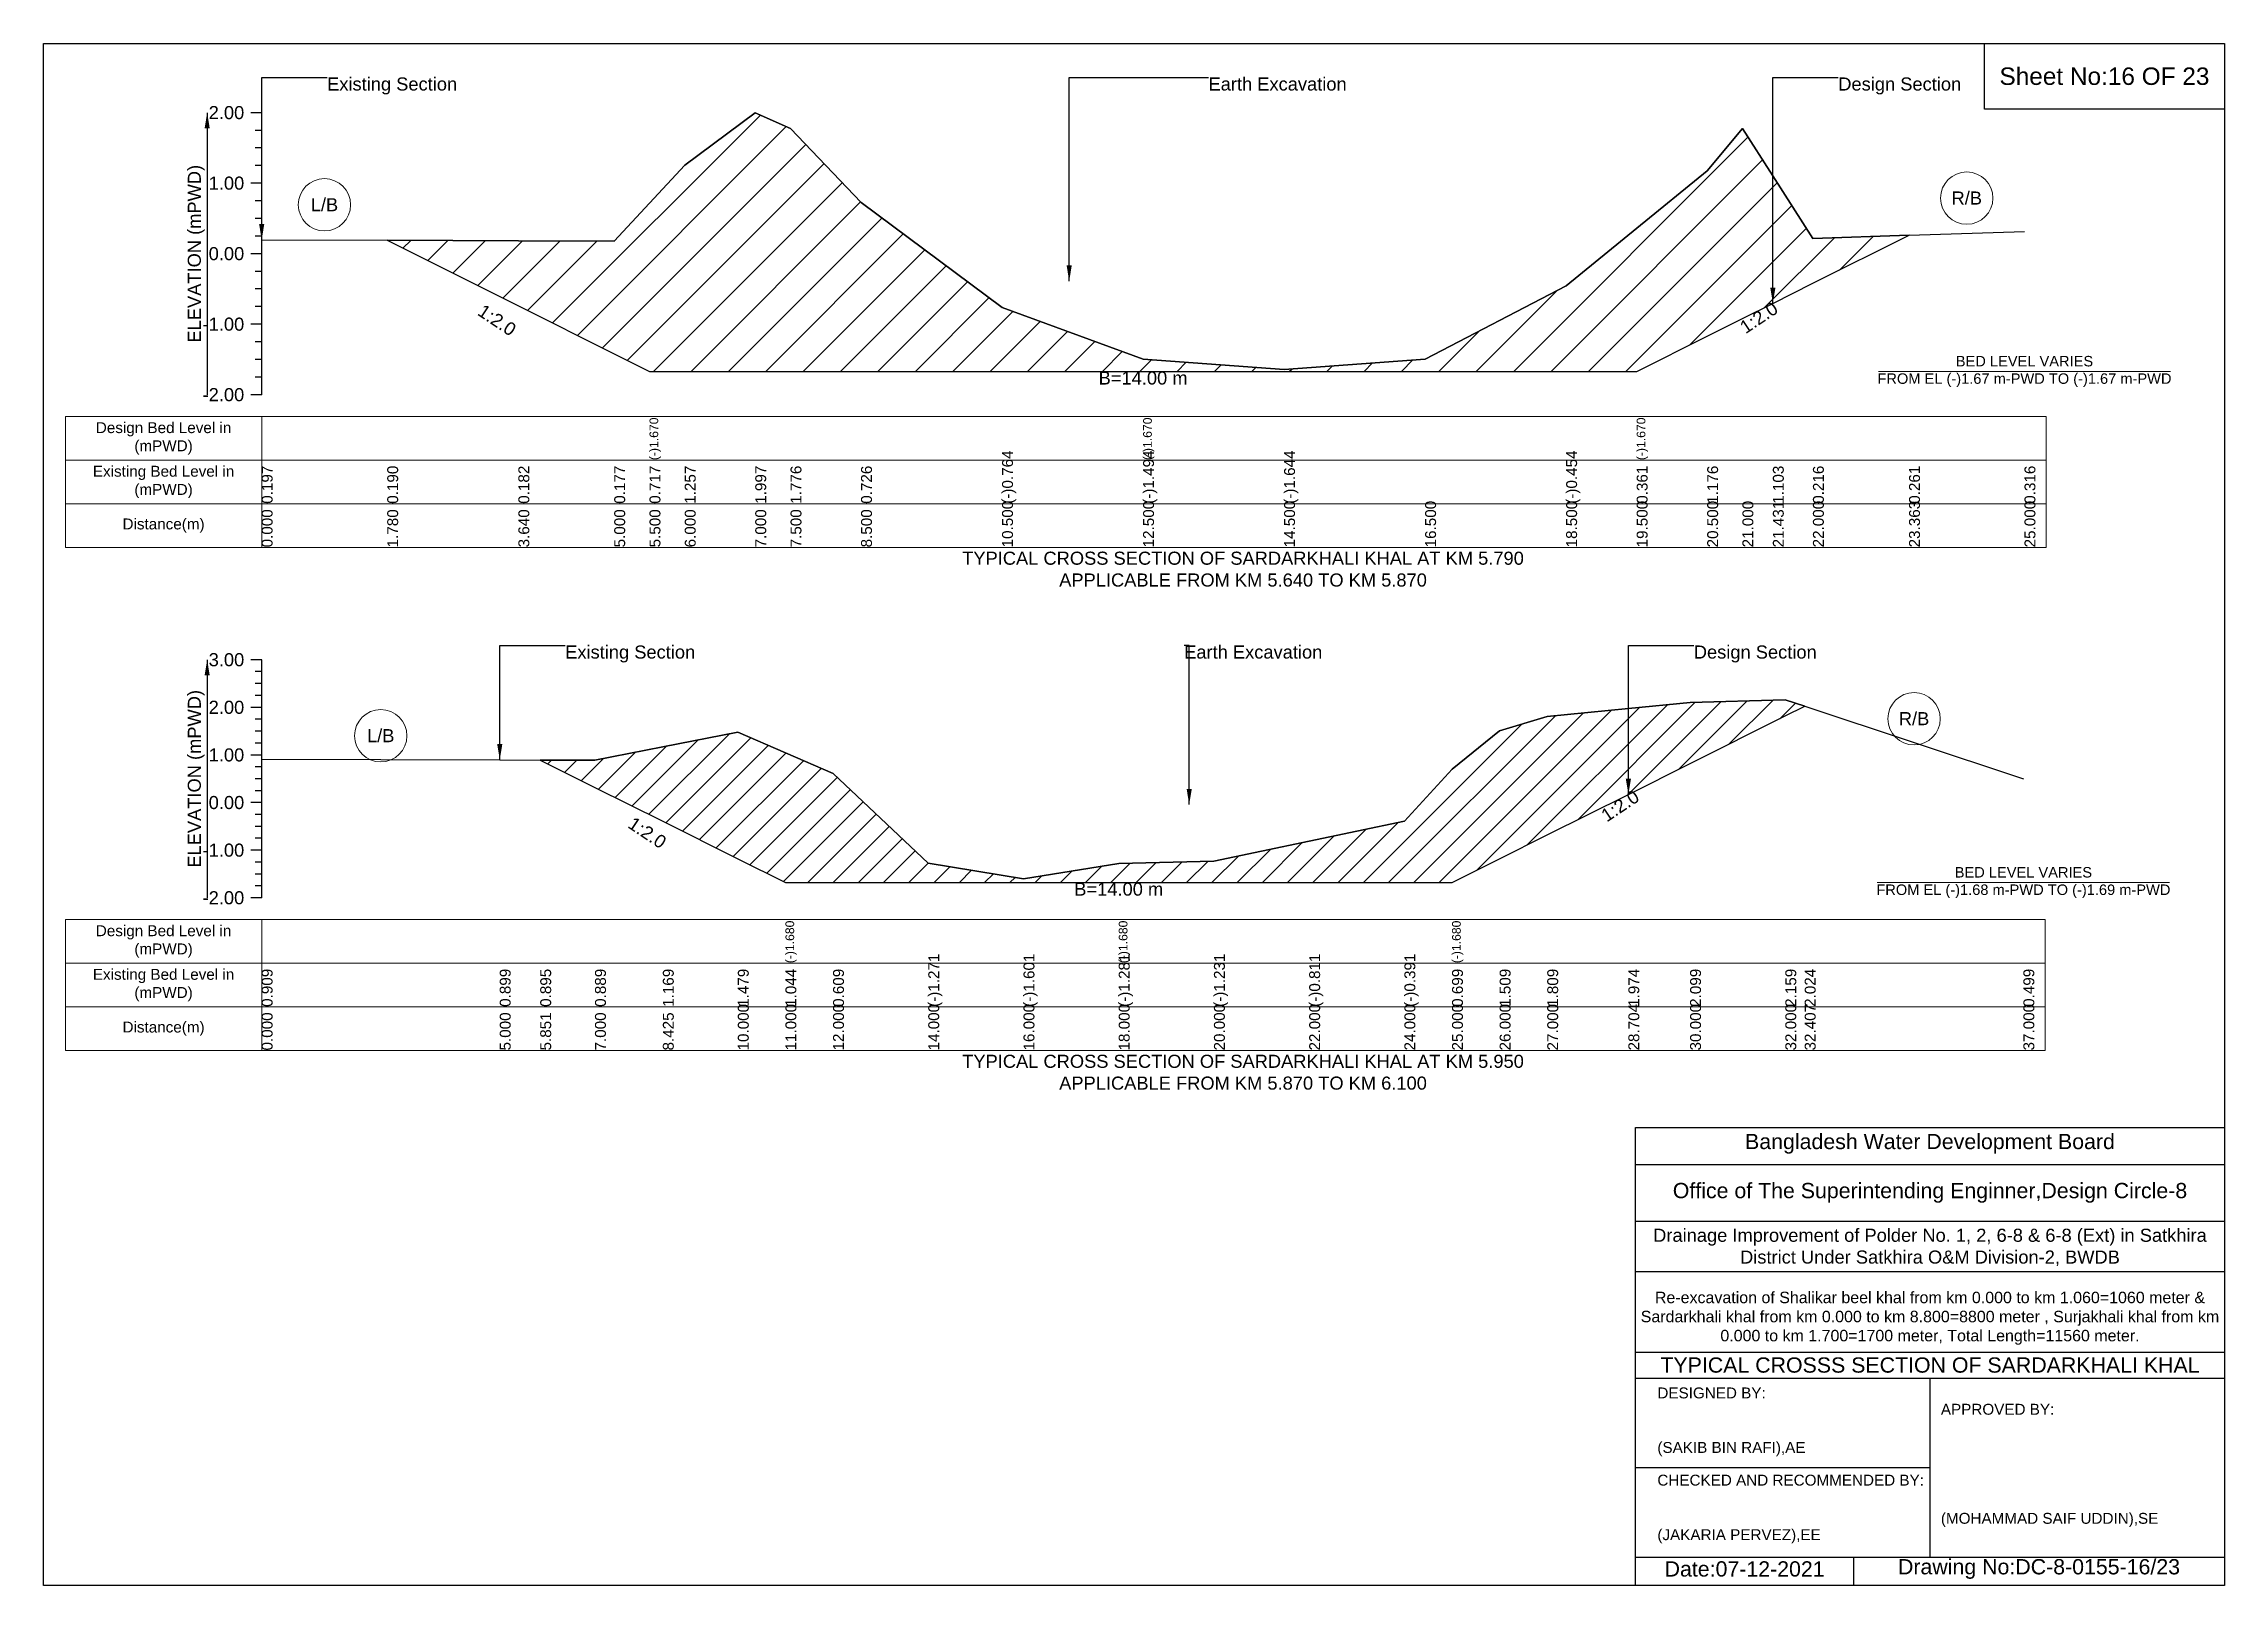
# Model space of a CAD drawing. Header units: inches. Extents: x 93000 to 506000, y -4242 to 0.
# Drawn here: x 250000 to 256000, y -4242 to 0 of the extents above; entities that cross this region are included whole.
import ezdxf

# ---------------------------------------------------------------- set-up
doc = ezdxf.new("R2010")
doc.units = ezdxf.units.IN
doc.header["$LTSCALE"] = 7
doc.header["$MEASUREMENT"] = 0
for name, color, linetype, lineweight in [('Cross section Data Border', 7, 'Continuous', 9), ('Cross Section Labels', 7, 'Continuous', 9), ('Existing_Bed_Level for Xsection', 7, 'Continuous', 25)]:
    doc.layers.add(name, color=color, linetype=linetype, lineweight=lineweight)
doc.styles.get("Standard").update_dxf_attribs({"font": 'arial.ttf'})
doc.dimstyles.get("Standard").update_dxf_attribs({"dimtxt": 0.18, "dimasz": 0.18, "dimexe": 0.18, "dimexo": 0.0625, "dimgap": 0.09, "dimtad": 0, "dimtih": 1, "dimtoh": 1, "dimdec": 4, "dimzin": 0, "dimdsep": 46, "dimtxsty": 'Standard', "dimcen": 0.09, "dimadec": 0, "dimazin": 0, "dimtfac": 1, "dimtdec": 4, "dimtofl": 0, "dimtmove": 0, "dimatfit": 3, "dimfxl": 0, "dimtolj": 1, "dimtzin": 0, "dimarcsym": 0})

msp = doc.modelspace()

# ---------------------------------------------------------------- texts
at = {"attachment_point": 5}
for s, insert, char_height in [('Sheet No:16 OF 23', (255670, -90), 48), ('Bangladesh Water Development Board', (255190, -3027), 42), ('Office of The Superintending Enginner,Design Circle-8', (255190, -3162), 42)]:
    msp.add_mtext(s, dxfattribs=dict(at, insert=insert, char_height=char_height))
for s, insert, char_height, width, attachment_point in [('Drainage Improvement of Polder No. 1, 2, 6-8 & 6-8 (Ext) in Satkhira District Under Satkhira O&M Division-2, BWDB', (255190, -3312), 36, 1680, 5), ('Re-excavation of Shalikar beel khal from km 0.000 to km 1.060=1060 meter & Sardarkhali khal from km 0.000 to km 8.800=8800 meter , Surjakhali khal from km 0.000 to km 1.700=1700 meter, Total Length=11560 meter.', (255190, -3507), 31.4683, 1620, 5), ('TYPICAL CROSSS SECTION OF SARDARKHALI KHAL', (255190, -3636), 42, 1680, 5), ('DESIGNED BY:\\P\\P\\P(SAKIB BIN RAFI),AE', (254440, -3792), 30, 840, 4), ('APPROVED BY:\\P\\P\\P\\P\\P\\P(MOHAMMAD SAIF UDDIN),SE', (255220, -3912), 30, 840, 4), ('CHECKED AND RECOMMENDED BY:\\P\\P\\P(JAKARIA PERVEZ),EE', (254440, -4032), 30, 840, 4), ('Date:07-12-2021', (254680, -4197), 42, 840, 5), ('Drawing No:DC-8-0155-16/23', (255490, -4197), 42, 1320, 5)]:
    msp.add_mtext(s, dxfattribs=dict(insert=insert, char_height=char_height, width=width, attachment_point=attachment_point))
at = {"layer": 'Cross section Data Border', "char_height": 30, "width": 480, "attachment_point": 5}
for s, insert in [('Design Bed Level in (mPWD)', (250330, -1086.1)), ('Existing Bed Level in (mPWD)', (250330, -1206.1)), ('Distance(m)', (250330, -1326.1)), ('Design Bed Level in (mPWD)', (250330, -2470.3)), ('Existing Bed Level in (mPWD)', (250330, -2590.3)), ('Distance(m)', (250330, -2710.3))]:
    msp.add_mtext(s, dxfattribs=dict(at, insert=insert))
at = {"layer": 'Cross Section Labels'}
for s, insert, char_height, attachment_point in [('Existing Section', (250780, -93.1), 36, 1), ('Earth Excavation', (253205, -93.1), 36, 1), ('Design Section', (254937.7, -93.1), 36, 1), ('R/B', (255291.2, -425.1), 36, 5), ('L/B', (250772.7, -443.5), 36, 5), ('BED LEVEL VARIES \\PFROM EL (-)1.67 m-PWD TO (-)1.67 m-PWD', (255450, -902), 28.8, 5), ('B=14.00 m', (253025, -902), 36, 2), ('TYPICAL CROSS SECTION OF SARDARKHALI KHAL AT KM 5.790\\PAPPLICABLE FROM KM 5.640 TO KM 5.870', (253300, -1446.1), 36, 5), ('Existing Section', (251435, -1656), 36, 1), ('Earth Excavation', (253138, -1656), 36, 1), ('Design Section', (254540.2, -1656), 36, 1), ('R/B', (255146.2, -1857.5), 36, 5), ('L/B', (250927.5, -1904.3), 36, 5), ('BED LEVEL VARIES \\PFROM EL (-)1.68 m-PWD TO (-)1.69 m-PWD', (255447, -2308.3), 28.8, 5), ('B=14.00 m', (252958, -2308.3), 36, 2), ('TYPICAL CROSS SECTION OF SARDARKHALI KHAL AT KM 5.950\\PAPPLICABLE FROM KM 5.870 TO KM 6.100', (253300, -2830.3), 36, 5)]:
    msp.add_mtext(s, dxfattribs=dict(at, insert=insert, char_height=char_height, attachment_point=attachment_point))
at = {"layer": 'Cross Section Labels', "char_height": 36, "attachment_point": 2}
for insert, rotation in [((254709.2, -738.9), 33.69007), ((251257.7, -745.9), 326.30993), ((254327.4, -2082.1), 33.69007), ((251671, -2156.1), 326.30993)]:
    msp.add_mtext('1:2.0', dxfattribs=dict(at, insert=insert, rotation=rotation))
at = {"layer": 'Existing_Bed_Level for Xsection', "char_height": 36, "attachment_point": 6}
for s, insert in [('2.00', (250552, -190.1)), ('1.00', (250552, -384.1)), ('0.00', (250552, -578.1)), ('-1.00', (250552, -772.1)), ('-2.00', (250552, -966.1)), ('3.00', (250552, -1695.3)), ('2.00', (250552, -1826.3)), ('1.00', (250552, -1957.3)), ('0.00', (250552, -2088.3)), ('-1.00', (250552, -2219.3)), ('-2.00', (250552, -2350.3))]:
    msp.add_mtext(s, dxfattribs=dict(at, insert=insert))
at = {"layer": 'Existing_Bed_Level for Xsection', "rotation": 90}
for s, insert, char_height, attachment_point in [('ELEVATION (mPWD)', (250420, -578.1), 36, 5), ('(-)1.670', (251667, -1146.1), 24, 1), ('(-)1.670', (253025, -1146.1), 24, 1), ('(-)1.670', (254383, -1146.1), 24, 1), ('(-)0.764', (252637, -1266.1), 30, 1), ('(-)1.494', (253025, -1266.1), 30, 1), ('(-)1.644', (253413, -1266.1), 30, 1), ('(-)0.454', (254189, -1266.1), 30, 1), ('0.197', (250600, -1266.1), 30, 1), ('0.190', (250945.4, -1266.1), 30, 1), ('0.182', (251306.2, -1266.1), 30, 1), ('0.177', (251570, -1266.1), 30, 1), ('0.717', (251667, -1266.1), 30, 1), ('1.257', (251764, -1266.1), 30, 1), ('1.997', (251958, -1266.1), 30, 1), ('1.776', (252055, -1266.1), 30, 1), ('0.726', (252249, -1266.1), 30, 1), ('0.361', (254383, -1266.1), 30, 1), ('1.176', (254577, -1266.1), 30, 1), ('1.103', (254757.7, -1266.1), 30, 1), ('0.216', (254868, -1266.1), 30, 1), ('0.261', (255132.4, -1266.1), 30, 1), ('0.316', (255450, -1266.1), 30, 1), ('10.500', (252637, -1386.1), 30, 1), ('12.500', (253025, -1386.1), 30, 1), ('14.500', (253413, -1386.1), 30, 1), ('16.500', (253801, -1386.1), 30, 1), ('18.500', (254189, -1386.1), 30, 1), ('19.500', (254383, -1386.1), 30, 1), ('20.500', (254577, -1386.1), 30, 1), ('21.000', (254674, -1386.1), 30, 1), ('21.431', (254757.7, -1386.1), 30, 1), ('22.000', (254868, -1386.1), 30, 1), ('23.363', (255132.4, -1386.1), 30, 1), ('25.000', (255450, -1386.1), 30, 1), ('0.000', (250600, -1386.1), 30, 1), ('1.780', (250945.4, -1386.1), 30, 1), ('3.640', (251306.2, -1386.1), 30, 1), ('5.000', (251570, -1386.1), 30, 1), ('5.500', (251667, -1386.1), 30, 1), ('6.000', (251764, -1386.1), 30, 1), ('7.000', (251958, -1386.1), 30, 1), ('7.500', (252055, -1386.1), 30, 1), ('8.500', (252249, -1386.1), 30, 1), ('ELEVATION (mPWD)', (250420, -2022.8), 36, 5), ('(-)1.680', (252041, -2530.3), 24, 1), ('(-)1.680', (252958, -2530.3), 24, 1), ('(-)1.680', (253875, -2530.3), 24, 1), ('(-)1.271', (252434, -2650.3), 30, 1), ('(-)1.601', (252696, -2650.3), 30, 1), ('(-)1.281', (252958, -2650.3), 30, 1), ('(-)1.231', (253220, -2650.3), 30, 1), ('(-)0.811', (253482, -2650.3), 30, 1), ('(-)0.391', (253744, -2650.3), 30, 1), ('0.909', (250600, -2650.3), 30, 1), ('0.899', (251255, -2650.3), 30, 1), ('0.895', (251366.4, -2650.3), 30, 1), ('0.889', (251517, -2650.3), 30, 1), ('1.169', (251703.7, -2650.3), 30, 1), ('1.479', (251910, -2650.3), 30, 1), ('1.044', (252041, -2650.3), 30, 1), ('0.609', (252172, -2650.3), 30, 1), ('0.699', (253875, -2650.3), 30, 1), ('1.509', (254006, -2650.3), 30, 1), ('1.809', (254137, -2650.3), 30, 1), ('1.974', (254360.2, -2650.3), 30, 1), ('2.099', (254530, -2650.3), 30, 1), ('2.159', (254792, -2650.3), 30, 1), ('2.024', (254845.4, -2650.3), 30, 1), ('0.499', (255447, -2650.3), 30, 1), ('0.000', (250600, -2770.3), 30, 1), ('5.000', (251255, -2770.3), 30, 1), ('5.851', (251366.4, -2770.3), 30, 1), ('7.000', (251517, -2770.3), 30, 1), ('8.425', (251703.7, -2770.3), 30, 1), ('10.000', (251910, -2770.3), 30, 1), ('11.000', (252041, -2770.3), 30, 1), ('12.000', (252172, -2770.3), 30, 1), ('14.000', (252434, -2770.3), 30, 1), ('16.000', (252696, -2770.3), 30, 1), ('18.000', (252958, -2770.3), 30, 1), ('20.000', (253220, -2770.3), 30, 1), ('22.000', (253482, -2770.3), 30, 1), ('24.000', (253744, -2770.3), 30, 1), ('25.000', (253875, -2770.3), 30, 1), ('26.000', (254006, -2770.3), 30, 1), ('27.000', (254137, -2770.3), 30, 1), ('28.704', (254360.2, -2770.3), 30, 1), ('30.000', (254530, -2770.3), 30, 1), ('32.000', (254792, -2770.3), 30, 1), ('32.407', (254845.4, -2770.3), 30, 1), ('37.000', (255447, -2770.3), 30, 1)]:
    msp.add_mtext(s, dxfattribs=dict(at, insert=insert, char_height=char_height, attachment_point=attachment_point))

# ---------------------------------------------------------------- hatches: boundary and pattern name
at = {"layer": 'Existing_Bed_Level for Xsection'}
h = msp.add_hatch(dxfattribs=at)
h.set_pattern_fill('ANSI31', color=256, scale=582, style=0)
h.paths.add_polyline_path([(250945.4, -541.2), (251306.2, -721.6), (251570, -853.5), (251667, -902), (251764, -902), (251958, -902), (252055, -902), (252249, -902), (252637, -902), (253025, -902), (253413, -902), (253801, -902), (254189, -902), (254383, -902), (254577, -805), (254674, -756.5), (254757.7, -714.7), (254868, -659.5), (255132.4, -527.3), (254868, -536.2), (254757.7, -364.1), (254674, -233.5), (254577, -349.9), (254383, -508), (254189, -666.1), (253801, -867.9), (253413, -897), (253025, -867.9), (252637, -726.3), (252249, -437.2), (252055, -233.5), (251958, -190.6), (251764, -334.2), (251667, -439), (251570, -543.7), (251306.2, -542.7)])
h = msp.add_hatch(dxfattribs=at)
h.set_pattern_fill('ANSI31', color=256, scale=393, style=0)
h.paths.add_polyline_path([(251366.4, -1971.1), (251517, -2046.3), (251703.7, -2139.7), (251910, -2242.8), (252041, -2308.3), (252172, -2308.3), (252434, -2308.3), (252696, -2308.3), (252958, -2308.3), (253220, -2308.3), (253482, -2308.3), (253744, -2308.3), (253875, -2308.3), (254006, -2242.8), (254137, -2177.3), (254360.2, -2065.8), (254530, -1980.8), (254792, -1849.8), (254845.4, -1823.2), (254792, -1805.4), (254530, -1813.3), (254360.2, -1829.7), (254137, -1851.3), (254006, -1890.6), (253875, -1996.7), (253744, -2139.5), (253482, -2194.5), (253220, -2249.5), (252958, -2256.1), (252696, -2298), (252434, -2254.8), (252172, -2008.5), (252041, -1951.5), (251910, -1894.5), (251703.7, -1935.1), (251517, -1971.8)])

# ---------------------------------------------------------------- linework, layer by layer
for points in [[(250000, 0), (256000, 0), (256000, -4242), (250000, -4242)], [(255340, 0), (256000, 0), (256000, -180), (255340, -180)]]:
    msp.add_lwpolyline(points, close=True)
for points in [[(254380, -4242), (254380, -2982), (256000, -2982)], [(254380, -3084), (256000, -3084)], [(254380, -3240), (256000, -3240)], [(254380, -3378), (256000, -3378)], [(254380, -3600), (256000, -3600)], [(254380, -3672), (256000, -3672)], [(255190, -3672), (255190, -4164)], [(254380, -3918), (255190, -3918)], [(254380, -4164), (256000, -4164)], [(254980, -4164), (254980, -4242)]]:
    msp.add_lwpolyline(points)
at = {"layer": 'Cross section Data Border'}
for points in [[(250060, -1026.1), (255510, -1026.1), (255510, -1386.1), (250060, -1386.1)], [(250060, -2410.3), (255507, -2410.3), (255507, -2770.3), (250060, -2770.3)]]:
    msp.add_lwpolyline(points, close=True, dxfattribs=at)
for points in [[(250600, -1026.1), (250600, -1386.1)], [(250060, -1146.1), (255510, -1146.1)], [(250060, -1266.1), (255510, -1266.1)], [(250600, -2410.3), (250600, -2770.3)], [(250060, -2530.3), (255507, -2530.3)], [(250060, -2650.3), (255507, -2650.3)]]:
    msp.add_lwpolyline(points, dxfattribs=at)
at = {"layer": 'Cross Section Labels'}
for points in [[(255048.1, -902), (255851.9, -902)], [(255045.1, -2308.3), (255848.9, -2308.3)]]:
    msp.add_lwpolyline(points, dxfattribs=at)
for centre in [(255291.2, -425.1), (250772.7, -443.5), (255146.2, -1857.5), (250927.5, -1904.3)]:
    msp.add_circle(centre, 72, dxfattribs=at)
at = {"layer": 'Existing_Bed_Level for Xsection'}
for points in [[(250600, -190.1), (250570, -190.1)], [(250600, -238.6), (250582, -238.6)], [(250600, -966.1), (250600, -772.1), (250600, -578.1), (250600, -384.1), (250600, -190.1)], [(250600, -539.8), (250945.4, -541.2), (251306.2, -542.7), (251570, -543.7), (251667, -439), (251667, -439), (251764, -334.2), (251958, -190.6), (252055, -233.5), (252249, -437.2), (252637, -726.3), (253025, -867.9), (253025, -867.9), (253413, -897), (253801, -867.9), (254189, -666.1), (254383, -508), (254383, -508), (254577, -349.9), (254674, -233.5), (254757.7, -364.1), (254868, -536.2), (255132.4, -527.3), (255450, -516.8)], [(250600, -287.1), (250582, -287.1)], [(250600, -335.6), (250582, -335.6)], [(250600, -384.1), (250570, -384.1)], [(250600, -432.6), (250582, -432.6)], [(250600, -481.1), (250582, -481.1)], [(250600, -529.6), (250582, -529.6)], [(250600, -578.1), (250570, -578.1)], [(250600, -626.6), (250582, -626.6)], [(250600, -675.1), (250582, -675.1)], [(250600, -772.1), (250570, -772.1)], [(250600, -723.6), (250582, -723.6)], [(250600, -820.6), (250582, -820.6)], [(250600, -869.1), (250582, -869.1)], [(250600, -917.6), (250582, -917.6)], [(250600, -966.1), (250570, -966.1)], [(250600, -1695.3), (250570, -1695.3)], [(250600, -1728), (250582, -1728)], [(250600, -2350.3), (250600, -2219.3), (250600, -2088.3), (250600, -1957.3), (250600, -1826.3), (250600, -1695.3)], [(250600, -1760.8), (250582, -1760.8)], [(250600, -1793.5), (250582, -1793.5)], [(250600, -1826.3), (250570, -1826.3)], [(250600, -1859), (250582, -1859)], [(250600, -1969.2), (251255, -1970.5), (251366.4, -1971.1), (251517, -1971.8), (251703.7, -1935.1), (251910, -1894.5), (252041, -1951.5), (252041, -1951.5), (252172, -2008.5), (252434, -2254.8), (252696, -2298), (252958, -2256.1), (252958, -2256.1), (253220, -2249.5), (253482, -2194.5), (253744, -2139.5), (253875, -1996.7), (253875, -1996.7), (254006, -1890.6), (254137, -1851.3), (254360.2, -1829.7), (254530, -1813.3), (254792, -1805.4), (254845.4, -1823.2), (255447, -2022.9)], [(250600, -1891.8), (250582, -1891.8)], [(250600, -1957.3), (250570, -1957.3)], [(250600, -1924.5), (250582, -1924.5)], [(250600, -1990), (250582, -1990)], [(250600, -2022.8), (250582, -2022.8)], [(250600, -2088.3), (250570, -2088.3)], [(250600, -2055.5), (250582, -2055.5)], [(250600, -2121), (250582, -2121)], [(250600, -2153.8), (250582, -2153.8)], [(250600, -2219.3), (250570, -2219.3)], [(250600, -2186.5), (250582, -2186.5)], [(250600, -2252), (250582, -2252)], [(250600, -2284.8), (250582, -2284.8)], [(250600, -2317.5), (250582, -2317.5)], [(250600, -2350.3), (250570, -2350.3)]]:
    msp.add_lwpolyline(points, dxfattribs=at)
for points in [[(250945.4, -541.2), (251306.2, -721.6), (251570, -853.5), (251667, -902), (251667, -902), (251764, -902), (251958, -902), (252055, -902), (252249, -902), (252637, -902), (253025, -902), (253025, -902), (253413, -902), (253801, -902), (254189, -902), (254383, -902), (254383, -902), (254577, -805), (254674, -756.5), (254757.7, -714.7), (254868, -659.5), (255132.4, -527.3), (255132.4, -527.3), (255132.4, -527.3), (254868, -536.2), (254757.7, -364.1), (254674, -233.5), (254577, -349.9), (254383, -508), (254383, -508), (254189, -666.1), (253801, -867.9), (253413, -897), (253025, -867.9), (253025, -867.9), (252637, -726.3), (252249, -437.2), (252055, -233.5), (251958, -190.6), (251764, -334.2), (251667, -439), (251667, -439), (251570, -543.7), (251306.2, -542.7)], [(251366.4, -1971.1), (251366.4, -1971.1), (251517, -2046.3), (251703.7, -2139.7), (251910, -2242.8), (252041, -2308.3), (252041, -2308.3), (252172, -2308.3), (252434, -2308.3), (252696, -2308.3), (252958, -2308.3), (252958, -2308.3), (253220, -2308.3), (253482, -2308.3), (253744, -2308.3), (253875, -2308.3), (253875, -2308.3), (254006, -2242.8), (254137, -2177.3), (254360.2, -2065.8), (254530, -1980.8), (254792, -1849.8), (254845.4, -1823.2), (254845.4, -1823.2), (254845.4, -1823.2), (254792, -1805.4), (254530, -1813.3), (254360.2, -1829.7), (254137, -1851.3), (254006, -1890.6), (253875, -1996.7), (253875, -1996.7), (253744, -2139.5), (253482, -2194.5), (253220, -2249.5), (252958, -2256.1), (252958, -2256.1), (252696, -2298), (252434, -2254.8), (252172, -2008.5), (252041, -1951.5), (252041, -1951.5), (251910, -1894.5), (251703.7, -1935.1), (251517, -1971.8), (251366.4, -1971.1)]]:
    msp.add_lwpolyline(points, close=True, dxfattribs=at)

msp.set_redraw_order([(e.dxf.handle, doc.entitydb.next_handle()) for e in msp.query("TEXT MTEXT ATTDEF DIMENSION ARC_DIMENSION")])  # texts and dimensions are drawn at this point

# ---------------------------------------------------------------- leaders
at = {"layer": 'Cross Section Labels', "annotation_type": 0, "has_hookline": 1, "hookline_direction": 0}
for points, text_width in [([(250600, -539.8), (250600, -93.1), (250779.9, -93.1)], 350.4), ([(252821.7, -653.5), (252821.7, -93.1), (253204.9, -93.1)], 372.7), ([(254757.7, -714.7), (254757.7, -93.1), (254937.6, -93.1)], 330.9), ([(251255, -1970.5), (251255, -1656), (251434.9, -1656)], 350.4), ([(253151.9, -2093.7), (253151.9, -1656), (253137.9, -1656)], 372.7), ([(254360.2, -2065.8), (254360.2, -1656), (254540.1, -1656)], 330.9)]:
    msp.add_leader(points, dimstyle='Standard', override={"dimasz": 43.2}, dxfattribs=dict(at, text_width=text_width))
at = {"layer": 'Existing_Bed_Level for Xsection'}
for points in [[(250450, -190.1), (250450, -966.1)], [(250450, -1695.3), (250450, -2350.3)]]:
    msp.add_leader(points, dimstyle='Standard', override={"dimasz": 43.2}, dxfattribs=at)

doc.saveas('drawing.dxf')
